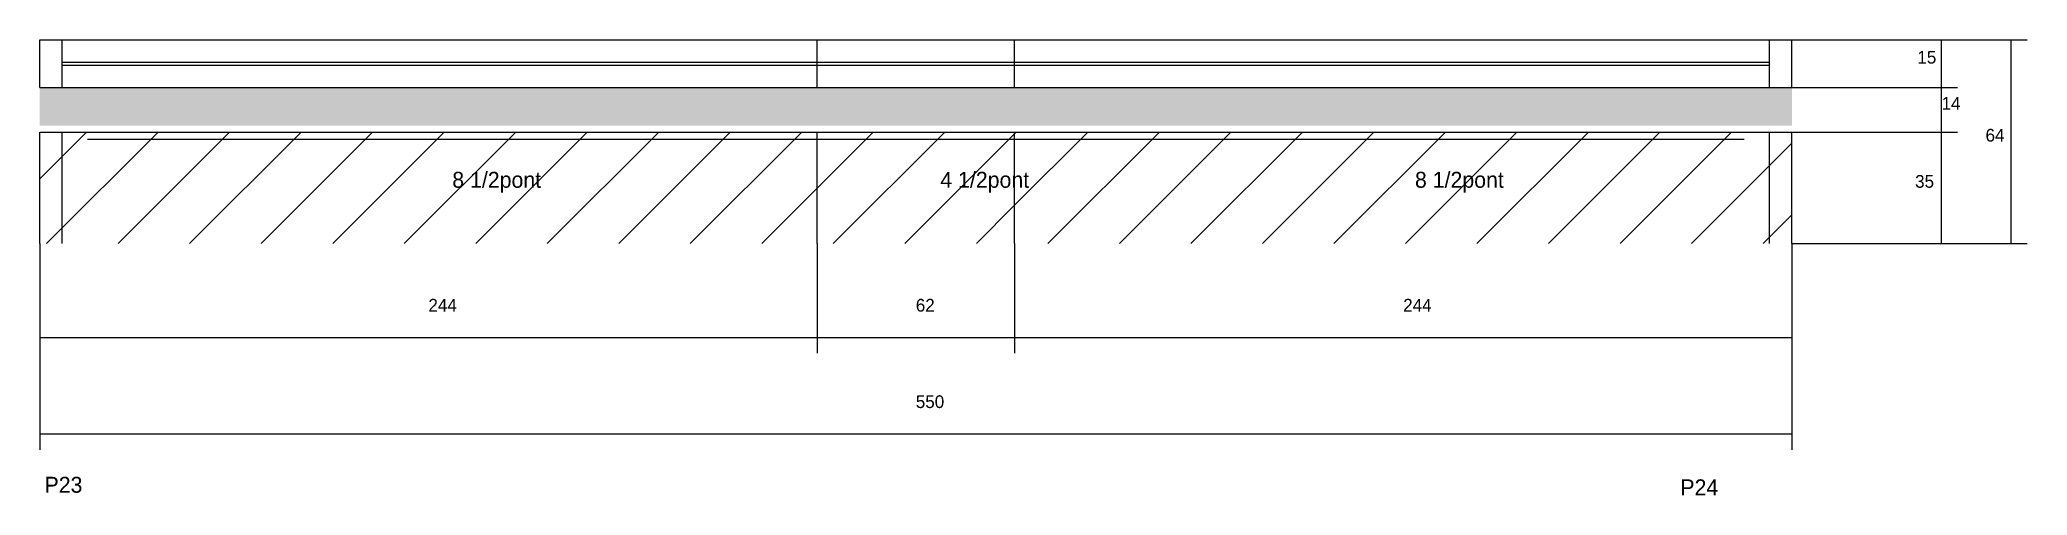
# Model space of a CAD drawing. Header units: metres. Extents: x -2848 to 21926, y -45195 to 1016.
# Drawn here: x 6132 to 6756, y -28946 to -28803 of the extents above; entities that cross this region are included whole.
import ezdxf

# ---------------------------------------------------------------- set-up
doc = ezdxf.new("R2010")
doc.units = ezdxf.units.M
for name, color, linetype in [('COTA', 4, 'Continuous'), ('Hachura', 253, 'Continuous'), ('NOMENCLATURA', 7, 'Continuous'), ('Painéis', 200, 'Continuous'), ('SARR_2.2x7', 40, 'Continuous')]:
    doc.layers.add(name, color=color, linetype=linetype)

msp = doc.modelspace()

# ---------------------------------------------------------------- texts
at = {"layer": 'COTA'}
for s, p in [('15', (6721.1, -28810.2)), ('14', (6728.7, -28824.7)), ('64', (6742.5, -28834.7)), ('35', (6720.4, -28849.2)), ('244', (6253.7, -28888.1)), ('62', (6406.7, -28888.1)), ('244', (6559.7, -28888.1)), ('550', (6406.7, -28918.4))]:
    msp.add_text(s, height=4, dxfattribs=at).set_placement(p)
at = {"layer": 'NOMENCLATURA'}
for s, p in [('8 1/2pont', (6261.2, -28849.2)), ('4 1/2pont', (6414.4, -28849.2)), ('8 1/2pont', (6563.4, -28849.2)), ('P23', (6133.2, -28945)), ('P24', (6646.7, -28945.8))]:
    msp.add_text(s, height=5, dxfattribs=at).set_placement(p)

# ---------------------------------------------------------------- hatches: boundary and pattern name
at = {"layer": 'COTA'}
h = msp.add_hatch(dxfattribs=at)
h.set_pattern_fill('AR-CONC', scale=0.03)
h.paths.add_polyline_path([(6131.7, -28817.7), (6131.7, -28829.7), (6681.7, -28829.7), (6681.7, -28817.7)])
at = {"layer": 'Hachura'}
h = msp.add_hatch(dxfattribs=at)
h.set_pattern_fill('ANSI31', scale=5)
h.paths.add_polyline_path([(6131.7, -28831.7), (6131.7, -28866.7), (6375.7, -28866.7), (6375.7, -28831.7)])
h = msp.add_hatch(dxfattribs=at)
h.set_pattern_fill('ANSI31', scale=5)
h.paths.add_polyline_path([(6437.7, -28866.7), (6437.7, -28831.7), (6375.7, -28831.7), (6375.7, -28866.7)])
h = msp.add_hatch(dxfattribs=at)
h.set_pattern_fill('ANSI31', scale=5)
h.paths.add_polyline_path([(6681.7, -28866.7), (6681.7, -28831.7), (6437.7, -28831.7), (6437.7, -28866.7)])

# ---------------------------------------------------------------- linework, layer by layer
at = {"layer": 'COTA'}
for p, q in [((6681.7, -28802.7), (6755.6, -28802.7)), ((6681.7, -28802.7), (6733.7, -28802.7)), ((6728.7, -28817.7), (6728.7, -28802.7)), ((6750.6, -28866.7), (6750.6, -28802.7)), ((6681.7, -28817.7), (6733.7, -28817.7)), ((6681.7, -28817.7), (6733.7, -28817.7)), ((6728.7, -28831.7), (6728.7, -28817.7)), ((6681.7, -28831.7), (6733.7, -28831.7)), ((6681.7, -28831.7), (6733.7, -28831.7)), ((6728.7, -28866.7), (6728.7, -28831.7)), ((6131.7, -28866.7), (6131.7, -28901.2)), ((6131.7, -28866.7), (6131.7, -28931.5)), ((6375.7, -28866.7), (6375.7, -28901.2)), ((6375.7, -28866.7), (6375.7, -28901.2)), ((6437.7, -28866.7), (6437.7, -28901.2)), ((6437.7, -28866.7), (6437.7, -28901.2)), ((6681.7, -28866.7), (6681.7, -28901.2)), ((6681.7, -28866.7), (6755.6, -28866.7)), ((6681.7, -28866.7), (6733.7, -28866.7)), ((6681.7, -28866.7), (6681.7, -28931.5)), ((6131.7, -28896.2), (6375.7, -28896.2)), ((6375.7, -28896.2), (6437.7, -28896.2)), ((6437.7, -28896.2), (6681.7, -28896.2)), ((6131.7, -28926.5), (6681.7, -28926.5))]:
    msp.add_line(p, q, dxfattribs=at)
at = {"layer": 'Painéis'}
for p, q in [((6131.7, -28802.7), (6681.7, -28802.7)), ((6131.7, -28817.7), (6131.7, -28802.7)), ((6375.7, -28817.7), (6375.7, -28802.7)), ((6437.7, -28817.7), (6437.7, -28802.7)), ((6681.7, -28817.7), (6681.7, -28802.7)), ((6131.7, -28817.7), (6681.7, -28817.7)), ((6131.7, -28831.7), (6681.7, -28831.7)), ((6131.7, -28866.7), (6131.7, -28831.7)), ((6375.7, -28866.7), (6375.7, -28831.7)), ((6437.7, -28866.7), (6437.7, -28831.7)), ((6681.7, -28866.7), (6681.7, -28831.7))]:
    msp.add_line(p, q, dxfattribs=at)
at = {"layer": 'SARR_2.2x7'}
for p, q in [((6138.7, -28817.7), (6138.7, -28802.7)), ((6674.7, -28817.7), (6674.7, -28802.7)), ((6138.7, -28809.7), (6375.7, -28809.7)), ((6138.7, -28810.7), (6375.7, -28810.7)), ((6375.7, -28809.7), (6437.7, -28809.7)), ((6375.7, -28810.7), (6437.7, -28810.7)), ((6437.7, -28809.7), (6674.7, -28809.7)), ((6437.7, -28810.7), (6674.7, -28810.7)), ((6138.7, -28866.7), (6138.7, -28831.7)), ((6146.7, -28833.9), (6375.7, -28833.9)), ((6375.7, -28833.9), (6437.7, -28833.9)), ((6437.7, -28833.9), (6666.7, -28833.9)), ((6674.7, -28866.7), (6674.7, -28831.7))]:
    msp.add_line(p, q, dxfattribs=at)

msp.set_redraw_order([(e.dxf.handle, doc.entitydb.next_handle()) for e in msp.query("TEXT MTEXT ATTDEF DIMENSION ARC_DIMENSION")])  # texts and dimensions are drawn at this point

doc.saveas('drawing.dxf')
